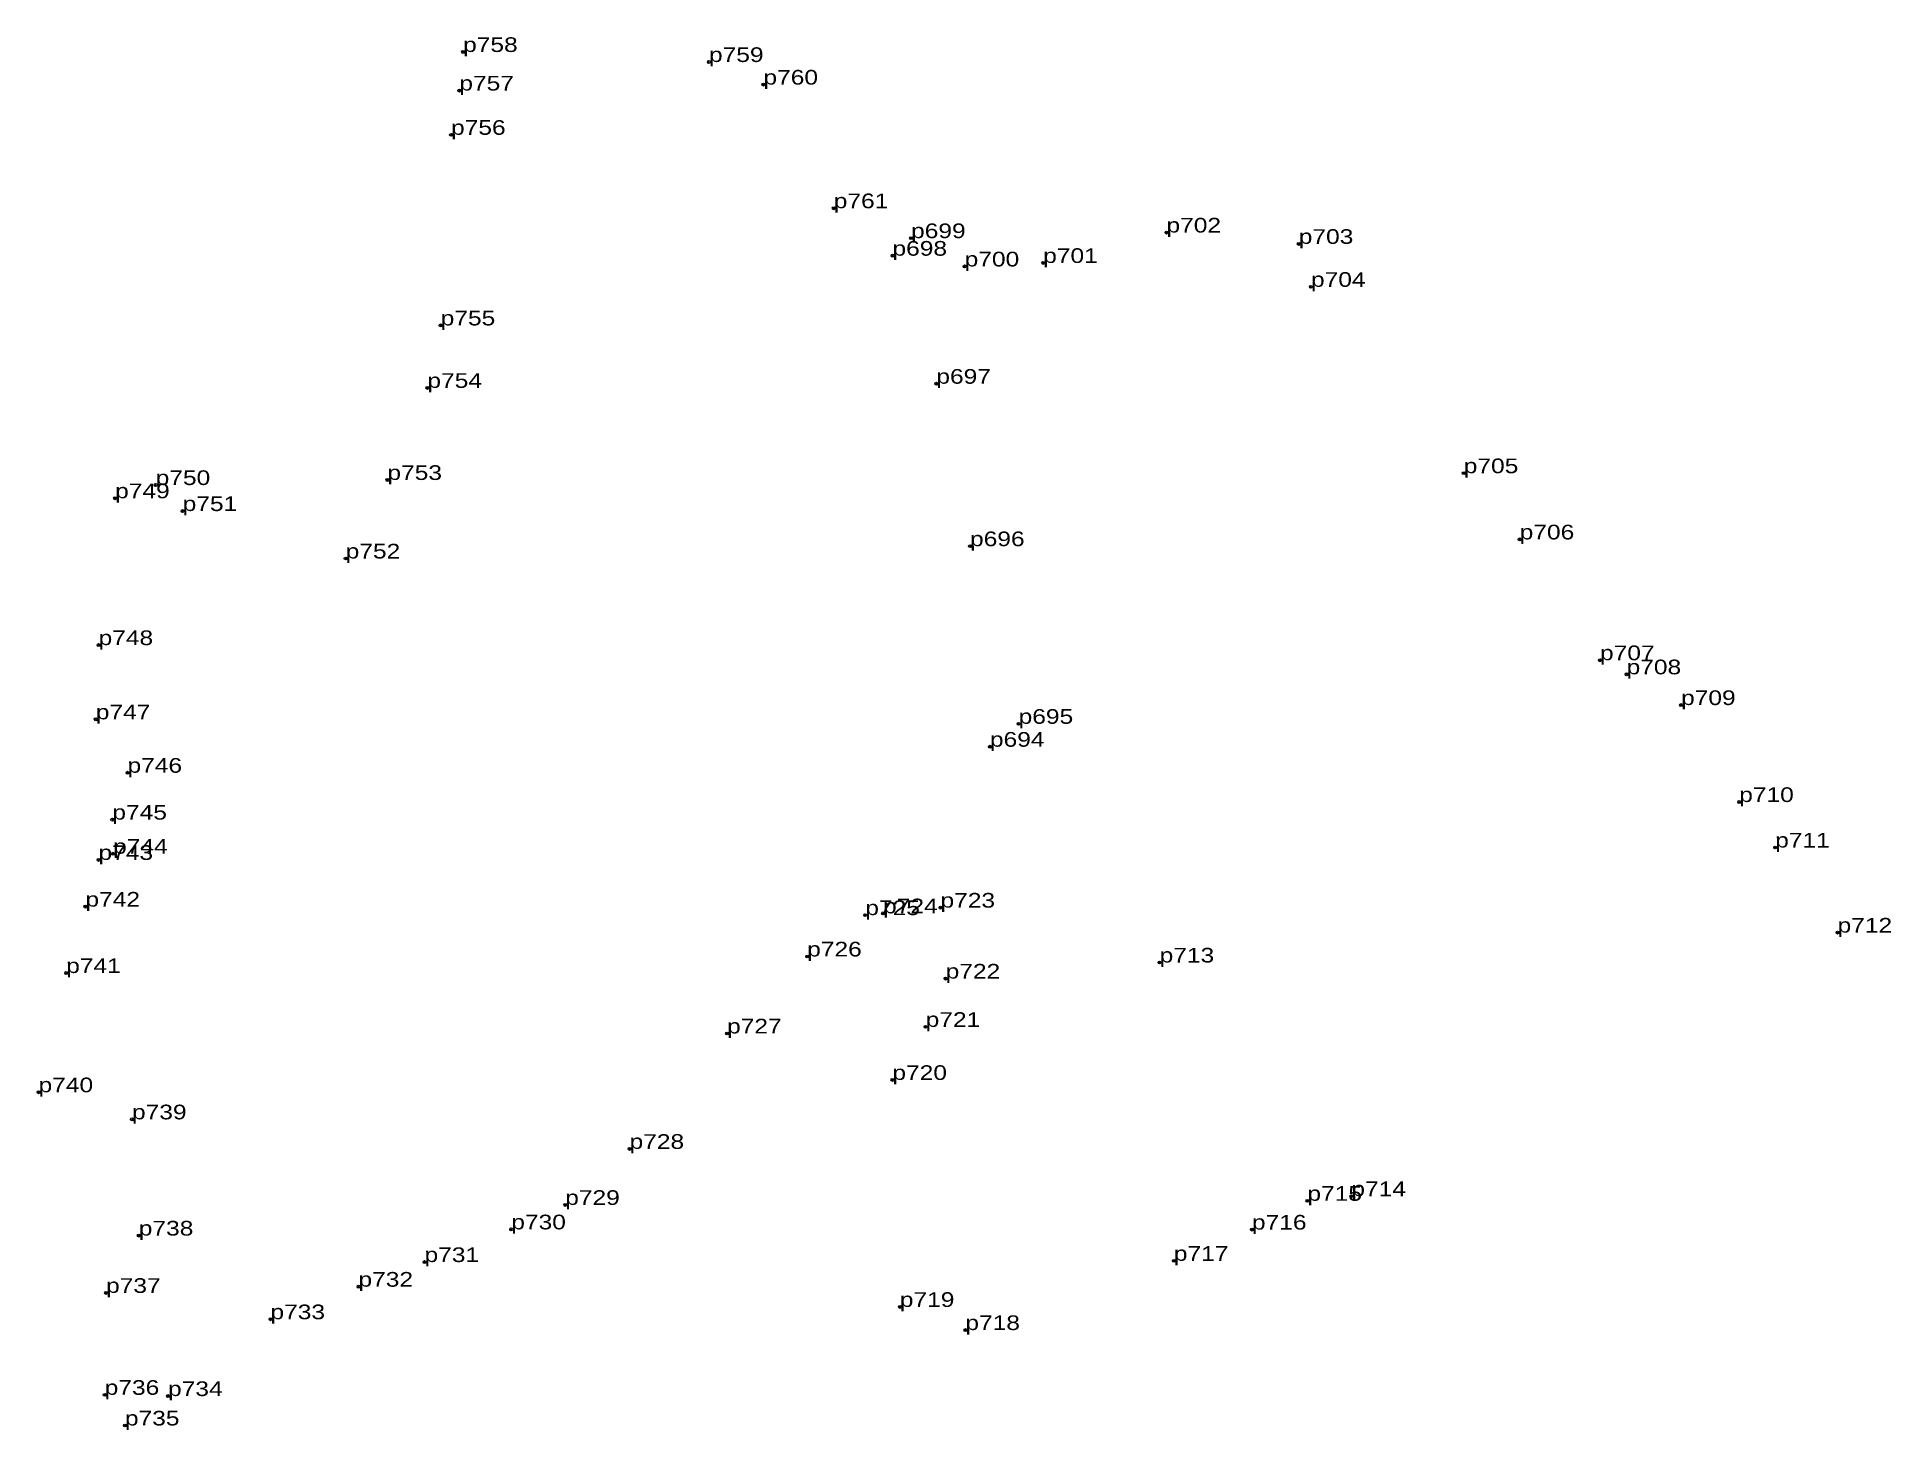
# Model space of a CAD drawing. Header units: metres. Extents: x 537581 to 549531, y 1833517 to 1838960.
# Drawn here: x 547247.8 to 547475.1, y 1838789.3 to 1838960.1 of the extents above; entities that cross this region are included whole.
import ezdxf

# ---------------------------------------------------------------- set-up
doc = ezdxf.new("R2010")
doc.units = ezdxf.units.M
doc.header["$LTSCALE"] = 0.72
doc.header["$PDMODE"] = 32
doc.header["$PDSIZE"] = 0.36
doc.layers.add('12', color=7, linetype='Continuous')
doc.layers.add('7', color=7, linetype='Continuous')

msp = doc.modelspace()

# ---------------------------------------------------------------- texts
at = {"layer": '12', "width": 1.25}
for s, p in [('p758', (547300.03, 1838958.29)), ('p759', (547330.18, 1838957.06)), ('p760', (547336.86, 1838954.29)), ('p757', (547299.57, 1838953.56)), ('p756', (547298.55, 1838948.13)), ('p761', (547345.48, 1838939.13)), ('p702', (547386.28, 1838936.15)), ('p699', (547354.96, 1838935.46)), ('p703', (547402.5, 1838934.76)), ('p698', (547352.68, 1838933.31)), ('p700', (547361.53, 1838931.99)), ('p701', (547371.16, 1838932.42)), ('p704', (547404, 1838929.49)), ('p755', (547297.28, 1838924.76)), ('p697', (547358.06, 1838917.61)), ('p754', (547295.65, 1838917.1)), ('p705', (547422.73, 1838906.64)), ('p750', (547262.33, 1838905.19)), ('p753', (547290.75, 1838905.81)), ('p749', (547257.36, 1838903.57)), ('p751', (547265.64, 1838902)), ('p696', (547362.19, 1838897.69)), ('p706', (547429.59, 1838898.52)), ('p752', (547285.63, 1838896.18)), ('p748', (547255.33, 1838885.56)), ('p707', (547439.44, 1838883.71)), ('p708', (547442.7, 1838881.98)), ('p709', (547449.38, 1838878.21)), ('p747', (547254.99, 1838876.46)), ('p695', (547368.15, 1838875.91)), ('p694', (547364.63, 1838873.1)), ('p746', (547258.88, 1838869.91)), ('p710', (547456.51, 1838866.32)), ('p745', (547257.02, 1838864.16)), ('p711', (547460.92, 1838860.74)), ('p743', (547255.32, 1838859.22)), ('p744', (547257.11, 1838859.98)), ('p742', (547253.72, 1838853.49)), ('p725', (547349.35, 1838852.45)), ('p724', (547351.53, 1838852.67)), ('p723', (547358.57, 1838853.37)), ('p712', (547468.57, 1838850.31)), ('p726', (547342.22, 1838847.38)), ('p741', (547251.36, 1838845.35)), ('p722', (547359.2, 1838844.67)), ('p713', (547385.44, 1838846.64)), ('p727', (547332.4, 1838837.94)), ('p721', (547356.75, 1838838.75)), ('p720', (547352.67, 1838832.24)), ('p740', (547247.97, 1838830.73)), ('p739', (547259.43, 1838827.41)), ('p728', (547320.44, 1838823.79)), ('p715', (547403.56, 1838817.42)), ('p714', (547408.95, 1838817.99)), ('p729', (547312.55, 1838816.92)), ('p738', (547260.26, 1838813.16)), ('p730', (547305.94, 1838813.92)), ('p716', (547396.76, 1838813.89)), ('p731', (547295.3, 1838809.91)), ('p717', (547387.18, 1838810.06)), ('p737', (547256.25, 1838806.13)), ('p732', (547287.2, 1838806.89)), ('p719', (547353.58, 1838804.41)), ('p733', (547276.41, 1838802.9)), ('p718', (547361.62, 1838801.57)), ('p736', (547256.08, 1838793.63)), ('p734', (547263.85, 1838793.48)), ('p735', (547258.56, 1838789.87))]:
    msp.add_text(s, height=1.8, dxfattribs=at).set_placement(p)

# ---------------------------------------------------------------- linework, layer by layer
at = {"layer": '7'}
for p in [(547300.03, 1838958.29), (547330.18, 1838957.06), (547299.57, 1838953.56), (547336.86, 1838954.29), (547298.55, 1838948.13), (547345.48, 1838939.13), (547354.96, 1838935.46), (547386.28, 1838936.15), (547352.68, 1838933.31), (547402.5, 1838934.76), (547361.53, 1838931.99), (547371.16, 1838932.42), (547404, 1838929.49), (547297.28, 1838924.76), (547295.65, 1838917.1), (547358.06, 1838917.61), (547290.75, 1838905.81), (547422.73, 1838906.64), (547257.36, 1838903.57), (547262.33, 1838905.19), (547265.64, 1838902), (547362.19, 1838897.69), (547429.59, 1838898.52), (547285.63, 1838896.18), (547255.33, 1838885.56), (547439.44, 1838883.71), (547442.7, 1838881.98), (547449.38, 1838878.21), (547254.99, 1838876.46), (547368.15, 1838875.91), (547364.63, 1838873.1), (547258.88, 1838869.91), (547456.51, 1838866.32), (547257.02, 1838864.16), (547257.11, 1838859.98), (547460.92, 1838860.74), (547255.32, 1838859.22), (547253.72, 1838853.49), (547358.57, 1838853.37), (547349.35, 1838852.45), (547351.53, 1838852.67), (547468.57, 1838850.31), (547342.22, 1838847.38), (547385.44, 1838846.64), (547251.36, 1838845.35), (547359.2, 1838844.67), (547332.4, 1838837.94), (547356.75, 1838838.75), (547247.97, 1838830.73), (547352.67, 1838832.24), (547259.43, 1838827.41), (547320.44, 1838823.79), (547312.55, 1838816.92), (547403.56, 1838817.42), (547408.95, 1838817.99), (547260.26, 1838813.16), (547305.94, 1838813.92), (547396.76, 1838813.89), (547387.18, 1838810.06), (547295.3, 1838809.91), (547256.25, 1838806.13), (547287.2, 1838806.89), (547353.58, 1838804.41), (547276.41, 1838802.9), (547361.62, 1838801.57), (547256.08, 1838793.63), (547263.85, 1838793.48), (547258.56, 1838789.87)]:
    msp.add_point(p, dxfattribs=at)

msp.set_redraw_order([(e.dxf.handle, doc.entitydb.next_handle()) for e in msp.query("TEXT MTEXT ATTDEF DIMENSION ARC_DIMENSION")])  # texts and dimensions are drawn at this point

doc.saveas('drawing.dxf')
